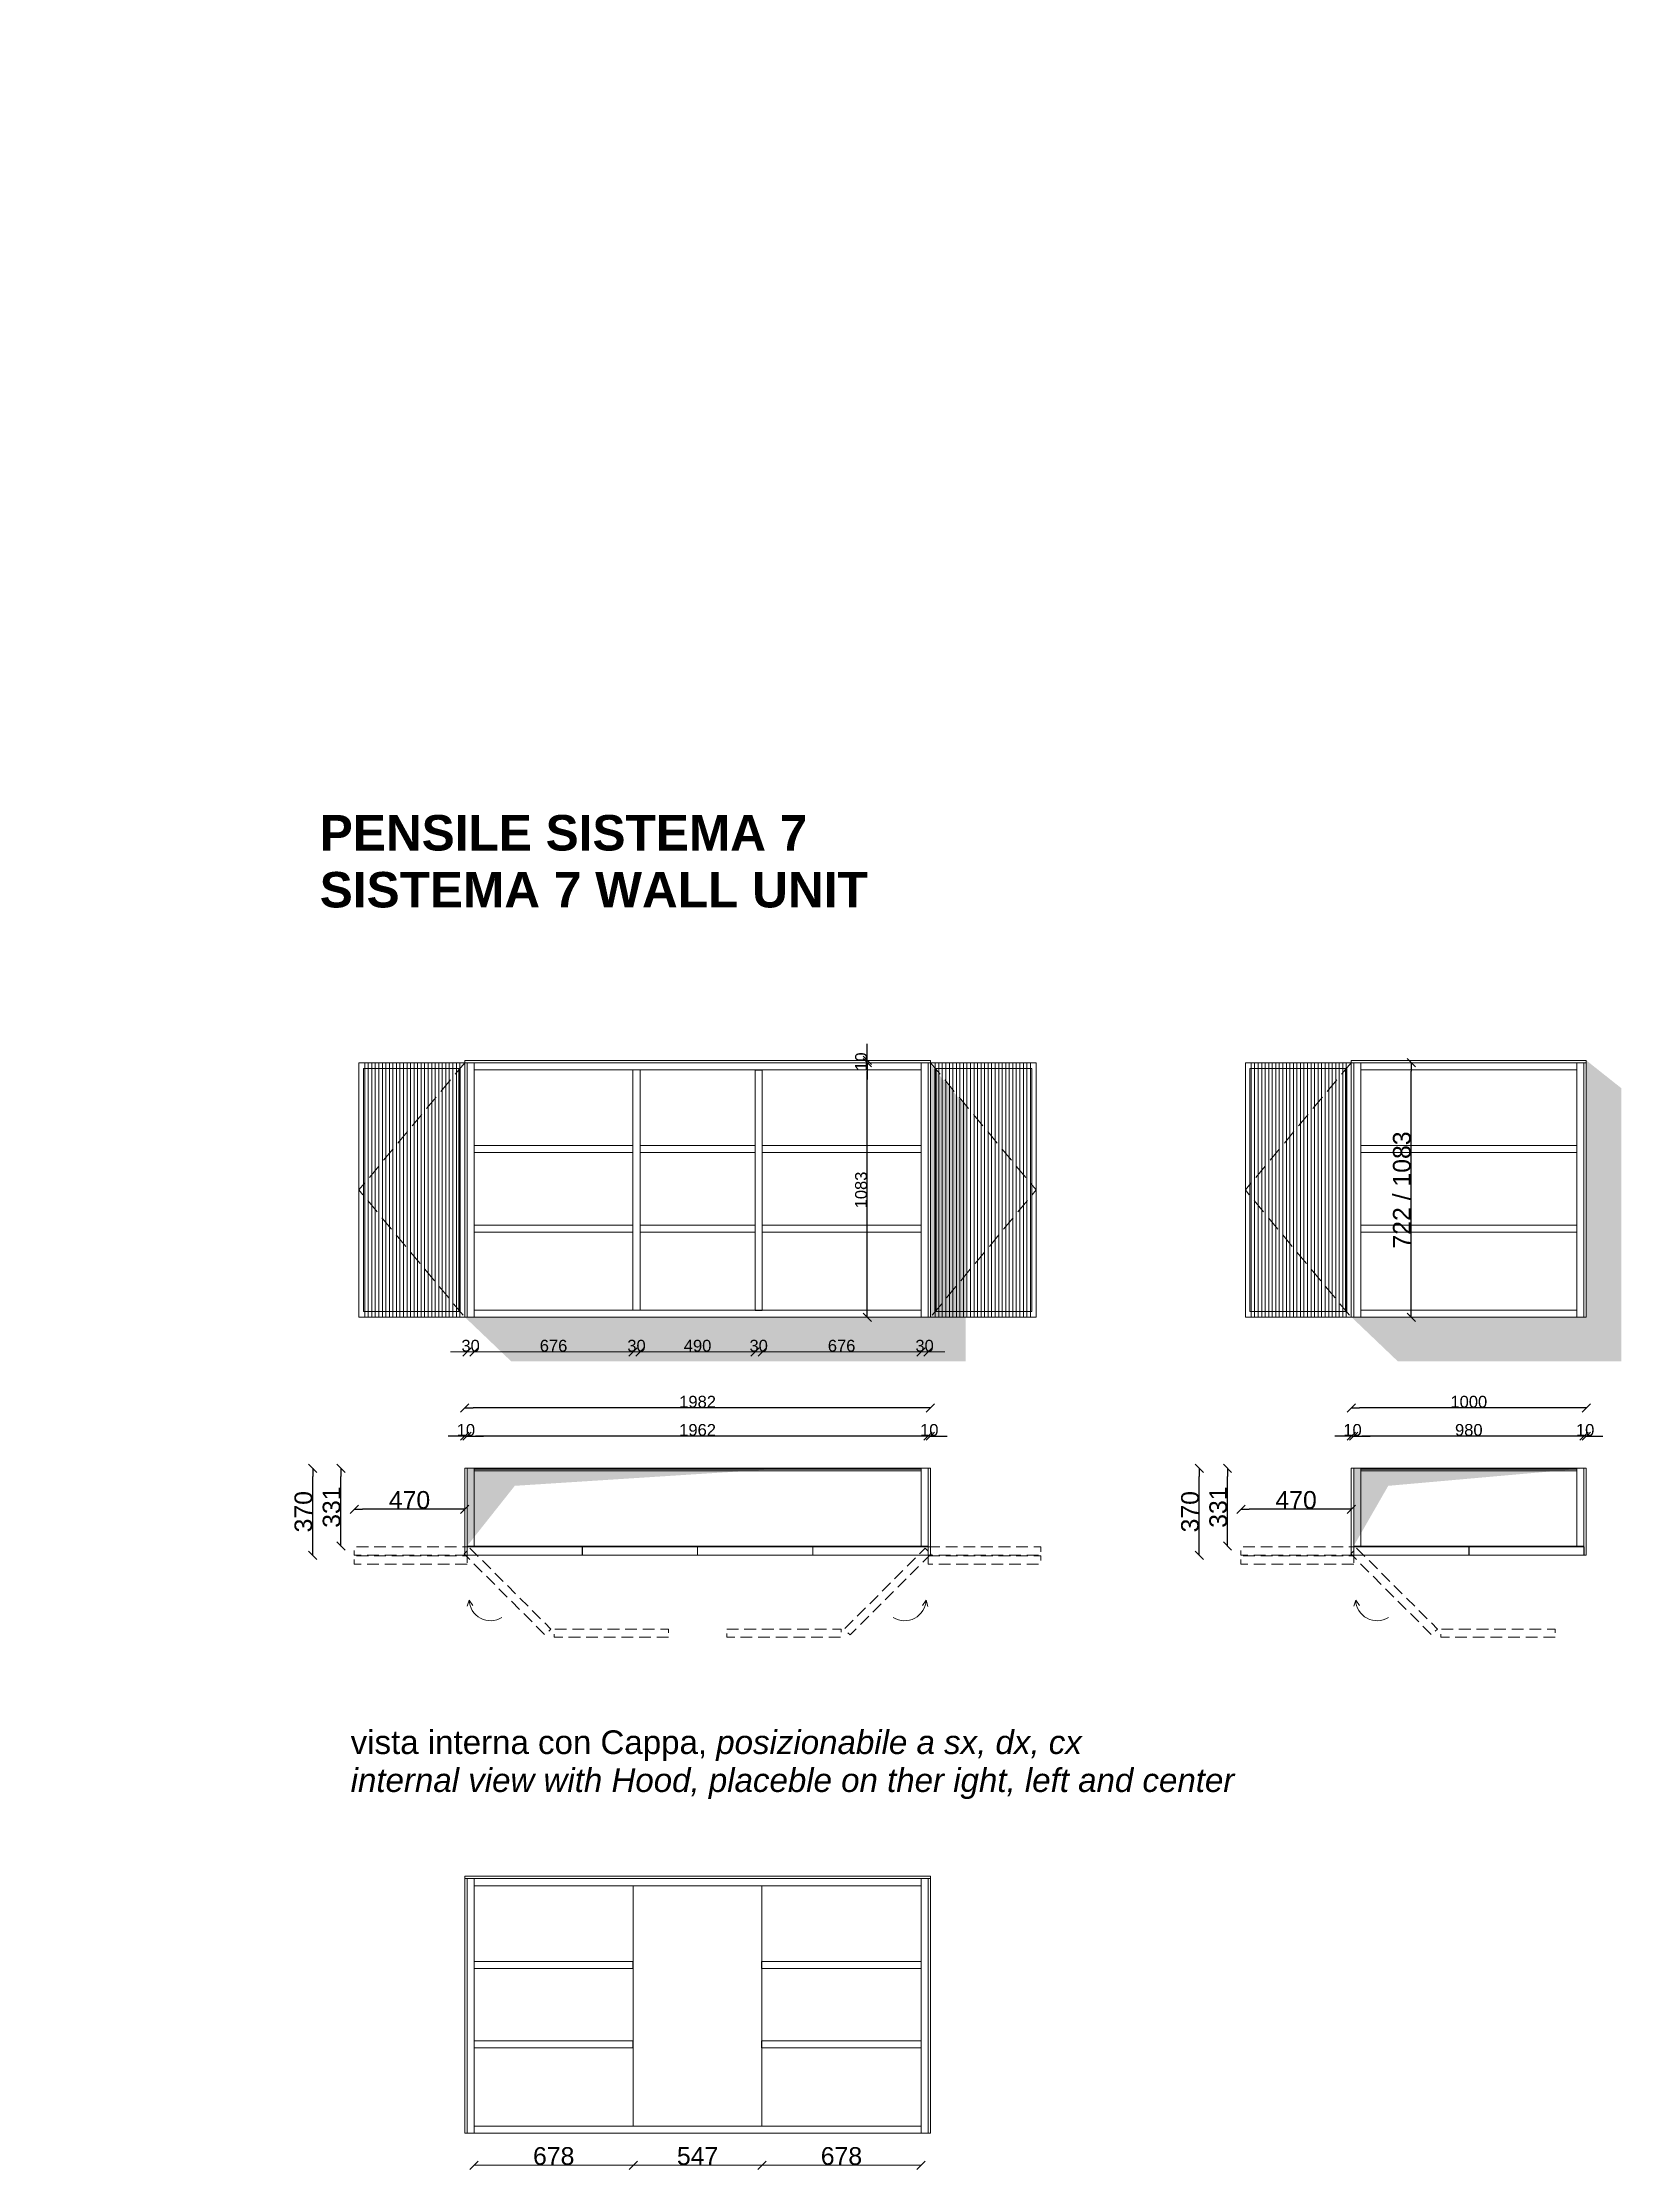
# Model space of a CAD drawing. Header units: millimetres. Extents: x -9532 to -2813, y 221 to 9273.
import ezdxf

# ---------------------------------------------------------------- set-up
doc = ezdxf.new("R2010")
doc.units = ezdxf.units.MM
doc.header["$LTSCALE"] = 50
doc.header["$PDMODE"] = 1
doc.header["$PDSIZE"] = -2
doc.linetypes.add('AI-Linetype-78', pattern=[1.905, 1.27, -0.635])
doc.linetypes.add('NASCOSTAX5', pattern=[1.5, 1, -0.5])
doc.layers.get('0').update_dxf_attribs({"lineweight": 18})
for name, color, linetype, lineweight in [('_DADA FURNITURES', 7, 'Continuous', 5), ('DADA_FURNITURES', 7, 'Continuous', 9), ('Nessuna', 7, 'Continuous', 5), ('Quote', 7, 'Continuous', 5)]:
    doc.layers.add(name, color=color, linetype=linetype, lineweight=lineweight)
doc.layers.add('Guide', color=6, linetype='Continuous', lineweight=9, true_color=0xff00ff)
doc.styles.add('Arial', font='Arial.ttf')
doc.styles.add('Arial (bold)', font='Arial Bold.ttf')
doc.dimstyles.new('M&C_quote arredo', dxfattribs={"dimtxt": 50.344329, "dimasz": 35.34668, "dimexe": 0, "dimexo": 0, "dimgap": 0.5, "dimtad": 1, "dimdec": 0, "dimtxsty": 'Arial', "dimblk": 'VW_SLASH-2', "dimblk1": 'VW_SLASH-2', "dimblk2": 'VW_SLASH-2', "dimcen": 0, "dimse1": 1, "dimse2": 1, "dimazin": 0, "dimtfac": 1, "dimtdec": 0, "dimtix": 1, "dimtmove": 0, "dimatfit": 0, "dimldrblk": 'VW_SLASH-2', "dimfxl": 0, "dimfxlon": 1, "dimfrac": 2, "dimtolj": 1, "dimarcsym": 0})

msp = doc.modelspace()

# ---------------------------------------------------------------- texts
at = {"layer": 'Guide', "color": 7, "transparency": 33554687, "attachment_point": 1, "line_spacing_factor": 0.962448, "style": 'Arial (bold)'}
for s, insert, char_height in [('PENSILE SISTEMA 7\\PSISTEMA 7 WALL UNIT', (-8352.9, 5985.3), 151.033), ('{\\fArial|b0|i0|c0|p0;vista interna con Cappa, \\fArial Italic|b0|i0|c0|p0;posizionabile a sx, dx, cx\\Pinternal view with Hood, placeble on ther ight, left and center}', (-8221.3, 2089.5), 100.689)]:
    msp.add_mtext(s, dxfattribs=dict(at, insert=insert, char_height=char_height))

# ---------------------------------------------------------------- blocks, each defined once
blk = doc.blocks.new('Gruppo')
at = {"layer": 'DADA_FURNITURES', "color": 7, "linetype": 'Continuous', "lineweight": 5, "transparency": 33554687, "flags": 128}
for points in [[(-3962.9, 4940.9), (-2962.9, 4940.9), (-2962.9, 4930.9), (-3962.9, 4930.9)], [(-3962.9, 4930.9), (-3952.9, 4930.9), (-3952.9, 3847.9), (-3962.9, 3847.9)], [(-3952.9, 4930.9), (-3922.9, 4930.9), (-3922.9, 3847.9), (-3952.9, 3847.9)], [(-3922.9, 4930.9), (-3002.9, 4930.9), (-3002.9, 4900.9), (-3922.9, 4900.9)], [(-3002.9, 4930.9), (-2972.9, 4930.9), (-2972.9, 3847.9), (-3002.9, 3847.9)], [(-2972.9, 4930.9), (-2962.9, 4930.9), (-2962.9, 3847.9), (-2972.9, 3847.9)], [(-3922.9, 4578.3), (-3002.9, 4578.3), (-3002.9, 4548.3), (-3922.9, 4548.3)], [(-3922.9, 4240.3), (-3002.9, 4240.3), (-3002.9, 4210.3), (-3922.9, 4210.3)], [(-3922.9, 3877.9), (-3002.9, 3877.9), (-3002.9, 3847.9), (-3922.9, 3847.9)]]:
    blk.add_lwpolyline(points, close=True, dxfattribs=at)
blk = doc.blocks.new('VW_SLASH-2')
at = {"color": 0, "linetype": 'ByBlock', "lineweight": -2, "transparency": 16777216}
blk.add_line((0, 0), (-1, 0), dxfattribs=at)
at = {"color": 0, "linetype": 'Continuous', "lineweight": -2, "transparency": 16777216, "flags": 128}
blk.add_lwpolyline([(0.5, 0.5), (-0.5, -0.5)], dxfattribs=at)
blk = doc.blocks.new('*D1')
at = {"layer": 'Defpoints', "color": 0, "transparency": 16777216}
for p in [(-7735.9, 3461.6), (-7735.9, 3205), (-5753.9, 3205)]:
    blk.add_point(p, dxfattribs=at)
at = {"layer": 'Quote', "color": 0, "lineweight": -2, "transparency": 16777216}
blk.add_line((-5789.3, 3461.6), (-7700.6, 3461.6), dxfattribs=at)
at = {"layer": 'Quote', "color": 0, "lineweight": -2, "transparency": 16777216, "xscale": 35.3466796875, "yscale": 35.3466796875, "zscale": 35.3466796875, "rotation": 180}
blk.add_blockref('VW_SLASH-2', (-7735.9, 3461.6), dxfattribs=at)
at = {"layer": 'Quote', "color": 0, "lineweight": -2, "transparency": 16777216, "xscale": 35.3466796875, "yscale": 35.3466796875, "zscale": 35.3466796875}
blk.add_blockref('VW_SLASH-2', (-5753.9, 3461.6), dxfattribs=at)
at = {"layer": 'Quote', "color": 0, "transparency": 16777216, "insert": (-6744.9, 3487.8), "char_height": 50.34, "attachment_point": 5, "style": 'Arial'}
blk.add_mtext('\\A1;1982', dxfattribs=at)
blk = doc.blocks.new('*D2')
at = {"layer": 'Defpoints', "color": 0, "transparency": 16777216}
for p in [(-7735.9, 3341.6), (-7735.9, 3205), (-7725.9, 3205)]:
    blk.add_point(p, dxfattribs=at)
at = {"layer": 'Quote', "color": 0, "lineweight": -2, "transparency": 16777216}
for p, q in [((-7771.3, 3341.6), (-7806.6, 3341.6)), ((-7725.9, 3341.6), (-7735.9, 3341.6)), ((-7690.6, 3341.6), (-7655.3, 3341.6))]:
    blk.add_line(p, q, dxfattribs=at)
at = {"layer": 'Quote', "color": 0, "lineweight": -2, "transparency": 16777216, "xscale": 35.3466796875, "yscale": 35.3466796875, "zscale": 35.3466796875}
blk.add_blockref('VW_SLASH-2', (-7735.9, 3341.6), dxfattribs=at)
at = {"layer": 'Quote', "color": 0, "lineweight": -2, "transparency": 16777216, "xscale": 35.3466796875, "yscale": 35.3466796875, "zscale": 35.3466796875, "rotation": 180}
blk.add_blockref('VW_SLASH-2', (-7725.9, 3341.6), dxfattribs=at)
at = {"layer": 'Quote', "color": 0, "transparency": 16777216, "insert": (-7730.9, 3367.8), "char_height": 50.34, "attachment_point": 5, "style": 'Arial'}
blk.add_mtext('\\A1;10', dxfattribs=at)
blk = doc.blocks.new('*D3')
at = {"layer": 'Defpoints', "color": 0, "transparency": 16777216}
for p in [(-7725.9, 3341.6), (-7725.9, 3205), (-5763.9, 3205)]:
    blk.add_point(p, dxfattribs=at)
at = {"layer": 'Quote', "color": 0, "lineweight": -2, "transparency": 16777216}
blk.add_line((-5799.3, 3341.6), (-7690.6, 3341.6), dxfattribs=at)
at = {"layer": 'Quote', "color": 0, "lineweight": -2, "transparency": 16777216, "xscale": 35.3466796875, "yscale": 35.3466796875, "zscale": 35.3466796875, "rotation": 180}
blk.add_blockref('VW_SLASH-2', (-7725.9, 3341.6), dxfattribs=at)
at = {"layer": 'Quote', "color": 0, "lineweight": -2, "transparency": 16777216, "xscale": 35.3466796875, "yscale": 35.3466796875, "zscale": 35.3466796875}
blk.add_blockref('VW_SLASH-2', (-5763.9, 3341.6), dxfattribs=at)
at = {"layer": 'Quote', "color": 0, "transparency": 16777216, "insert": (-6744.9, 3367.8), "char_height": 50.34, "attachment_point": 5, "style": 'Arial'}
blk.add_mtext('\\A1;1962', dxfattribs=at)
blk = doc.blocks.new('*D4')
at = {"layer": 'Defpoints', "color": 0, "transparency": 16777216}
for p in [(-5763.9, 3341.6), (-5763.9, 3205), (-5753.9, 3205)]:
    blk.add_point(p, dxfattribs=at)
at = {"layer": 'Quote', "color": 0, "lineweight": -2, "transparency": 16777216}
for p, q in [((-5799.3, 3341.6), (-5834.6, 3341.6)), ((-5753.9, 3341.6), (-5763.9, 3341.6)), ((-5718.6, 3341.6), (-5683.3, 3341.6))]:
    blk.add_line(p, q, dxfattribs=at)
at = {"layer": 'Quote', "color": 0, "lineweight": -2, "transparency": 16777216, "xscale": 35.3466796875, "yscale": 35.3466796875, "zscale": 35.3466796875}
blk.add_blockref('VW_SLASH-2', (-5763.9, 3341.6), dxfattribs=at)
at = {"layer": 'Quote', "color": 0, "lineweight": -2, "transparency": 16777216, "xscale": 35.3466796875, "yscale": 35.3466796875, "zscale": 35.3466796875, "rotation": 180}
blk.add_blockref('VW_SLASH-2', (-5753.9, 3341.6), dxfattribs=at)
at = {"layer": 'Quote', "color": 0, "transparency": 16777216, "insert": (-5758.9, 3367.8), "char_height": 50.34, "attachment_point": 5, "style": 'Arial'}
blk.add_mtext('\\A1;10', dxfattribs=at)
blk = doc.blocks.new('*D5')
at = {"layer": 'Defpoints', "color": 0, "transparency": 16777216}
for p in [(-8382.9, 3205), (-7735.9, 3205), (-7725.9, 2835)]:
    blk.add_point(p, dxfattribs=at)
at = {"layer": 'Quote', "color": 0, "lineweight": -2, "transparency": 16777216}
blk.add_line((-8382.9, 2870.4), (-8382.9, 3169.7), dxfattribs=at)
at = {"layer": 'Quote', "color": 0, "lineweight": -2, "transparency": 16777216, "xscale": 35.3466796875, "yscale": 35.3466796875, "zscale": 35.3466796875}
for p, rotation in [((-8382.9, 3205), 90), ((-8382.9, 2835), 270)]:
    blk.add_blockref('VW_SLASH-2', p, dxfattribs=dict(at, rotation=rotation))
at = {"layer": 'Quote', "color": 0, "transparency": 16777216, "insert": (-8422, 3020), "char_height": 75.52, "attachment_point": 5, "rotation": 90, "style": 'Arial'}
blk.add_mtext('\\A1;370', dxfattribs=at)
blk = doc.blocks.new('*D6')
at = {"layer": 'Defpoints', "color": 0, "transparency": 16777216}
for p in [(-8262.9, 3205), (-7576.9, 3205), (-7695.9, 2874)]:
    blk.add_point(p, dxfattribs=at)
at = {"layer": 'Quote', "color": 0, "lineweight": -2, "transparency": 16777216}
blk.add_line((-8262.9, 2909.4), (-8262.9, 3169.7), dxfattribs=at)
at = {"layer": 'Quote', "color": 0, "lineweight": -2, "transparency": 16777216, "xscale": 35.3466796875, "yscale": 35.3466796875, "zscale": 35.3466796875}
for p, rotation in [((-8262.9, 3205), 90), ((-8262.9, 2874), 270)]:
    blk.add_blockref('VW_SLASH-2', p, dxfattribs=dict(at, rotation=rotation))
at = {"layer": 'Quote', "color": 0, "transparency": 16777216, "insert": (-8302, 3039.5), "char_height": 75.52, "attachment_point": 5, "rotation": 90, "style": 'Arial'}
blk.add_mtext('\\A1;331', dxfattribs=at)
blk = doc.blocks.new('*D7')
at = {"layer": 'Defpoints', "color": 0, "transparency": 16777216}
for p in [(-3962.9, 3461.6), (-3962.9, 3205), (-2962.9, 3205)]:
    blk.add_point(p, dxfattribs=at)
at = {"layer": 'Quote', "color": 0, "lineweight": -2, "transparency": 16777216}
blk.add_line((-2998.2, 3461.6), (-3927.5, 3461.6), dxfattribs=at)
at = {"layer": 'Quote', "color": 0, "lineweight": -2, "transparency": 16777216, "xscale": 35.3466796875, "yscale": 35.3466796875, "zscale": 35.3466796875, "rotation": 180}
blk.add_blockref('VW_SLASH-2', (-3962.9, 3461.6), dxfattribs=at)
at = {"layer": 'Quote', "color": 0, "lineweight": -2, "transparency": 16777216, "xscale": 35.3466796875, "yscale": 35.3466796875, "zscale": 35.3466796875}
blk.add_blockref('VW_SLASH-2', (-2962.9, 3461.6), dxfattribs=at)
at = {"layer": 'Quote', "color": 0, "transparency": 16777216, "insert": (-3462.9, 3487.8), "char_height": 50.34, "attachment_point": 5, "style": 'Arial'}
blk.add_mtext('\\A1;1000', dxfattribs=at)
blk = doc.blocks.new('*D8')
at = {"layer": 'Defpoints', "color": 0, "transparency": 16777216}
for p in [(-3962.9, 3341.6), (-3962.9, 3205), (-3952.9, 3205)]:
    blk.add_point(p, dxfattribs=at)
at = {"layer": 'Quote', "color": 0, "lineweight": -2, "transparency": 16777216}
for p, q in [((-3998.2, 3341.6), (-4033.6, 3341.6)), ((-3952.9, 3341.6), (-3962.9, 3341.6)), ((-3917.5, 3341.6), (-3882.2, 3341.6))]:
    blk.add_line(p, q, dxfattribs=at)
at = {"layer": 'Quote', "color": 0, "lineweight": -2, "transparency": 16777216, "xscale": 35.3466796875, "yscale": 35.3466796875, "zscale": 35.3466796875}
blk.add_blockref('VW_SLASH-2', (-3962.9, 3341.6), dxfattribs=at)
at = {"layer": 'Quote', "color": 0, "lineweight": -2, "transparency": 16777216, "xscale": 35.3466796875, "yscale": 35.3466796875, "zscale": 35.3466796875, "rotation": 180}
blk.add_blockref('VW_SLASH-2', (-3952.9, 3341.6), dxfattribs=at)
at = {"layer": 'Quote', "color": 0, "transparency": 16777216, "insert": (-3957.9, 3367.8), "char_height": 50.34, "attachment_point": 5, "style": 'Arial'}
blk.add_mtext('\\A1;10', dxfattribs=at)
blk = doc.blocks.new('*D9')
at = {"layer": 'Defpoints', "color": 0, "transparency": 16777216}
for p in [(-3952.9, 3341.6), (-3952.9, 3205), (-2972.9, 3205)]:
    blk.add_point(p, dxfattribs=at)
at = {"layer": 'Quote', "color": 0, "lineweight": -2, "transparency": 16777216}
blk.add_line((-3008.2, 3341.6), (-3917.5, 3341.6), dxfattribs=at)
at = {"layer": 'Quote', "color": 0, "lineweight": -2, "transparency": 16777216, "xscale": 35.3466796875, "yscale": 35.3466796875, "zscale": 35.3466796875, "rotation": 180}
blk.add_blockref('VW_SLASH-2', (-3952.9, 3341.6), dxfattribs=at)
at = {"layer": 'Quote', "color": 0, "lineweight": -2, "transparency": 16777216, "xscale": 35.3466796875, "yscale": 35.3466796875, "zscale": 35.3466796875}
blk.add_blockref('VW_SLASH-2', (-2972.9, 3341.6), dxfattribs=at)
at = {"layer": 'Quote', "color": 0, "transparency": 16777216, "insert": (-3462.9, 3367.8), "char_height": 50.34, "attachment_point": 5, "style": 'Arial'}
blk.add_mtext('\\A1;980', dxfattribs=at)
blk = doc.blocks.new('*D10')
at = {"layer": 'Defpoints', "color": 0, "transparency": 16777216}
for p in [(-2972.9, 3341.6), (-2972.9, 3205), (-2962.9, 3205)]:
    blk.add_point(p, dxfattribs=at)
at = {"layer": 'Quote', "color": 0, "lineweight": -2, "transparency": 16777216}
for p, q in [((-3008.2, 3341.6), (-3043.6, 3341.6)), ((-2962.9, 3341.6), (-2972.9, 3341.6)), ((-2927.5, 3341.6), (-2892.2, 3341.6))]:
    blk.add_line(p, q, dxfattribs=at)
at = {"layer": 'Quote', "color": 0, "lineweight": -2, "transparency": 16777216, "xscale": 35.3466796875, "yscale": 35.3466796875, "zscale": 35.3466796875}
blk.add_blockref('VW_SLASH-2', (-2972.9, 3341.6), dxfattribs=at)
at = {"layer": 'Quote', "color": 0, "lineweight": -2, "transparency": 16777216, "xscale": 35.3466796875, "yscale": 35.3466796875, "zscale": 35.3466796875, "rotation": 180}
blk.add_blockref('VW_SLASH-2', (-2962.9, 3341.6), dxfattribs=at)
at = {"layer": 'Quote', "color": 0, "transparency": 16777216, "insert": (-2967.9, 3367.8), "char_height": 50.34, "attachment_point": 5, "style": 'Arial'}
blk.add_mtext('\\A1;10', dxfattribs=at)
blk = doc.blocks.new('*D11')
at = {"layer": 'Defpoints', "color": 0, "transparency": 16777216}
for p in [(-4609.8, 3205), (-3962.9, 3205), (-3952.9, 2835)]:
    blk.add_point(p, dxfattribs=at)
at = {"layer": 'Quote', "color": 0, "lineweight": -2, "transparency": 16777216}
blk.add_line((-4609.8, 2870.4), (-4609.8, 3169.7), dxfattribs=at)
at = {"layer": 'Quote', "color": 0, "lineweight": -2, "transparency": 16777216, "xscale": 35.3466796875, "yscale": 35.3466796875, "zscale": 35.3466796875}
for p, rotation in [((-4609.8, 3205), 90), ((-4609.8, 2835), 270)]:
    blk.add_blockref('VW_SLASH-2', p, dxfattribs=dict(at, rotation=rotation))
at = {"layer": 'Quote', "color": 0, "transparency": 16777216, "insert": (-4648.9, 3020), "char_height": 75.52, "attachment_point": 5, "rotation": 90, "style": 'Arial'}
blk.add_mtext('\\A1;370', dxfattribs=at)
blk = doc.blocks.new('*D12')
at = {"layer": 'Defpoints', "color": 0, "transparency": 16777216}
for p in [(-4489.8, 3205), (-3803.8, 3205), (-3922.9, 2874)]:
    blk.add_point(p, dxfattribs=at)
at = {"layer": 'Quote', "color": 0, "lineweight": -2, "transparency": 16777216}
blk.add_line((-4489.8, 2909.4), (-4489.8, 3169.7), dxfattribs=at)
at = {"layer": 'Quote', "color": 0, "lineweight": -2, "transparency": 16777216, "xscale": 35.3466796875, "yscale": 35.3466796875, "zscale": 35.3466796875}
for p, rotation in [((-4489.8, 3205), 90), ((-4489.8, 2874), 270)]:
    blk.add_blockref('VW_SLASH-2', p, dxfattribs=dict(at, rotation=rotation))
at = {"layer": 'Quote', "color": 0, "transparency": 16777216, "insert": (-4528.9, 3039.5), "char_height": 75.52, "attachment_point": 5, "rotation": 90, "style": 'Arial'}
blk.add_mtext('\\A1;331', dxfattribs=at)
blk = doc.blocks.new('*D13')
at = {"layer": 'Defpoints', "color": 0, "transparency": 16777216}
for p in [(-8205.9, 3030.6), (-7735.9, 2964.6), (-8205.9, 2870)]:
    blk.add_point(p, dxfattribs=at)
at = {"layer": 'Quote', "color": 0, "lineweight": -2, "transparency": 16777216}
blk.add_line((-7771.3, 3030.6), (-8170.6, 3030.6), dxfattribs=at)
at = {"layer": 'Quote', "color": 0, "lineweight": -2, "transparency": 16777216, "xscale": 35.3466796875, "yscale": 35.3466796875, "zscale": 35.3466796875, "rotation": 180}
blk.add_blockref('VW_SLASH-2', (-8205.9, 3030.6), dxfattribs=at)
at = {"layer": 'Quote', "color": 0, "lineweight": -2, "transparency": 16777216, "xscale": 35.3466796875, "yscale": 35.3466796875, "zscale": 35.3466796875}
blk.add_blockref('VW_SLASH-2', (-7735.9, 3030.6), dxfattribs=at)
at = {"layer": 'Quote', "color": 0, "transparency": 16777216, "insert": (-7970.9, 3069.7), "char_height": 75.52, "attachment_point": 5, "style": 'Arial'}
blk.add_mtext('\\A1;470', dxfattribs=at)
blk = doc.blocks.new('*D14')
at = {"layer": 'Defpoints', "color": 0, "transparency": 16777216}
for p in [(-4432.9, 3030.6), (-3962.9, 2964.6), (-4432.9, 2870)]:
    blk.add_point(p, dxfattribs=at)
at = {"layer": 'Quote', "color": 0, "lineweight": -2, "transparency": 16777216}
blk.add_line((-3998.2, 3030.6), (-4397.5, 3030.6), dxfattribs=at)
at = {"layer": 'Quote', "color": 0, "lineweight": -2, "transparency": 16777216, "xscale": 35.3466796875, "yscale": 35.3466796875, "zscale": 35.3466796875, "rotation": 180}
blk.add_blockref('VW_SLASH-2', (-4432.9, 3030.6), dxfattribs=at)
at = {"layer": 'Quote', "color": 0, "lineweight": -2, "transparency": 16777216, "xscale": 35.3466796875, "yscale": 35.3466796875, "zscale": 35.3466796875}
blk.add_blockref('VW_SLASH-2', (-3962.9, 3030.6), dxfattribs=at)
at = {"layer": 'Quote', "color": 0, "transparency": 16777216, "insert": (-4197.9, 3069.7), "char_height": 75.52, "attachment_point": 5, "style": 'Arial'}
blk.add_mtext('\\A1;470', dxfattribs=at)
blk = doc.blocks.new('*D15')
at = {"layer": 'Defpoints', "color": 0, "transparency": 16777216}
for p in [(-7725.9, 3847.9), (-7695.9, 3877.9), (-7725.9, 3700)]:
    blk.add_point(p, dxfattribs=at)
at = {"layer": 'Quote', "color": 0, "lineweight": -2, "transparency": 16777216}
for p, q in [((-7761.3, 3700), (-7796.6, 3700)), ((-7695.9, 3700), (-7725.9, 3700)), ((-7660.6, 3700), (-7625.3, 3700))]:
    blk.add_line(p, q, dxfattribs=at)
at = {"layer": 'Quote', "color": 0, "lineweight": -2, "transparency": 16777216, "xscale": 35.3466796875, "yscale": 35.3466796875, "zscale": 35.3466796875}
blk.add_blockref('VW_SLASH-2', (-7725.9, 3700), dxfattribs=at)
at = {"layer": 'Quote', "color": 0, "lineweight": -2, "transparency": 16777216, "xscale": 35.3466796875, "yscale": 35.3466796875, "zscale": 35.3466796875, "rotation": 180}
blk.add_blockref('VW_SLASH-2', (-7695.9, 3700), dxfattribs=at)
at = {"layer": 'Quote', "color": 0, "transparency": 16777216, "insert": (-7710.9, 3726.2), "char_height": 50.34, "attachment_point": 5, "style": 'Arial'}
blk.add_mtext('\\A1;30', dxfattribs=at)
blk = doc.blocks.new('*D16')
at = {"layer": 'Defpoints', "color": 0, "transparency": 16777216}
for p in [(-7695.9, 3877.9), (-7019.9, 3877.9), (-7695.9, 3700)]:
    blk.add_point(p, dxfattribs=at)
at = {"layer": 'Quote', "color": 0, "lineweight": -2, "transparency": 16777216}
blk.add_line((-7055.3, 3700), (-7660.6, 3700), dxfattribs=at)
at = {"layer": 'Quote', "color": 0, "lineweight": -2, "transparency": 16777216, "xscale": 35.3466796875, "yscale": 35.3466796875, "zscale": 35.3466796875, "rotation": 180}
blk.add_blockref('VW_SLASH-2', (-7695.9, 3700), dxfattribs=at)
at = {"layer": 'Quote', "color": 0, "lineweight": -2, "transparency": 16777216, "xscale": 35.3466796875, "yscale": 35.3466796875, "zscale": 35.3466796875}
blk.add_blockref('VW_SLASH-2', (-7019.9, 3700), dxfattribs=at)
at = {"layer": 'Quote', "color": 0, "transparency": 16777216, "insert": (-7357.9, 3726.2), "char_height": 50.34, "attachment_point": 5, "style": 'Arial'}
blk.add_mtext('\\A1;676', dxfattribs=at)
blk = doc.blocks.new('*D17')
at = {"layer": 'Defpoints', "color": 0, "transparency": 16777216}
for p in [(-7019.9, 3877.9), (-6989.9, 3877.9), (-7019.9, 3700)]:
    blk.add_point(p, dxfattribs=at)
at = {"layer": 'Quote', "color": 0, "lineweight": -2, "transparency": 16777216}
for p, q in [((-7055.3, 3700), (-7090.6, 3700)), ((-6989.9, 3700), (-7019.9, 3700)), ((-6954.6, 3700), (-6919.3, 3700))]:
    blk.add_line(p, q, dxfattribs=at)
at = {"layer": 'Quote', "color": 0, "lineweight": -2, "transparency": 16777216, "xscale": 35.3466796875, "yscale": 35.3466796875, "zscale": 35.3466796875}
blk.add_blockref('VW_SLASH-2', (-7019.9, 3700), dxfattribs=at)
at = {"layer": 'Quote', "color": 0, "lineweight": -2, "transparency": 16777216, "xscale": 35.3466796875, "yscale": 35.3466796875, "zscale": 35.3466796875, "rotation": 180}
blk.add_blockref('VW_SLASH-2', (-6989.9, 3700), dxfattribs=at)
at = {"layer": 'Quote', "color": 0, "transparency": 16777216, "insert": (-7004.9, 3726.2), "char_height": 50.34, "attachment_point": 5, "style": 'Arial'}
blk.add_mtext('\\A1;30', dxfattribs=at)
blk = doc.blocks.new('*D18')
at = {"layer": 'Defpoints', "color": 0, "transparency": 16777216}
for p in [(-6989.9, 3877.9), (-6500, 3875.9), (-6989.9, 3700)]:
    blk.add_point(p, dxfattribs=at)
at = {"layer": 'Quote', "color": 0, "lineweight": -2, "transparency": 16777216}
blk.add_line((-6535.3, 3700), (-6954.6, 3700), dxfattribs=at)
at = {"layer": 'Quote', "color": 0, "lineweight": -2, "transparency": 16777216, "xscale": 35.3466796875, "yscale": 35.3466796875, "zscale": 35.3466796875, "rotation": 180}
blk.add_blockref('VW_SLASH-2', (-6989.9, 3700), dxfattribs=at)
at = {"layer": 'Quote', "color": 0, "lineweight": -2, "transparency": 16777216, "xscale": 35.3466796875, "yscale": 35.3466796875, "zscale": 35.3466796875}
blk.add_blockref('VW_SLASH-2', (-6500, 3700), dxfattribs=at)
at = {"layer": 'Quote', "color": 0, "transparency": 16777216, "insert": (-6745, 3726.2), "char_height": 50.34, "attachment_point": 5, "style": 'Arial'}
blk.add_mtext('\\A1;490', dxfattribs=at)
blk = doc.blocks.new('*D19')
at = {"layer": 'Defpoints', "color": 0, "transparency": 16777216}
for p in [(-6500, 3875.9), (-6470, 3875.9), (-6500, 3700)]:
    blk.add_point(p, dxfattribs=at)
at = {"layer": 'Quote', "color": 0, "lineweight": -2, "transparency": 16777216}
for p, q in [((-6535.3, 3700), (-6570.7, 3700)), ((-6470, 3700), (-6500, 3700)), ((-6434.7, 3700), (-6399.3, 3700))]:
    blk.add_line(p, q, dxfattribs=at)
at = {"layer": 'Quote', "color": 0, "lineweight": -2, "transparency": 16777216, "xscale": 35.3466796875, "yscale": 35.3466796875, "zscale": 35.3466796875}
blk.add_blockref('VW_SLASH-2', (-6500, 3700), dxfattribs=at)
at = {"layer": 'Quote', "color": 0, "lineweight": -2, "transparency": 16777216, "xscale": 35.3466796875, "yscale": 35.3466796875, "zscale": 35.3466796875, "rotation": 180}
blk.add_blockref('VW_SLASH-2', (-6470, 3700), dxfattribs=at)
at = {"layer": 'Quote', "color": 0, "transparency": 16777216, "insert": (-6485, 3726.2), "char_height": 50.34, "attachment_point": 5, "style": 'Arial'}
blk.add_mtext('\\A1;30', dxfattribs=at)
blk = doc.blocks.new('*D20')
at = {"layer": 'Defpoints', "color": 0, "transparency": 16777216}
for p in [(-6470, 3875.9), (-5793.9, 3877.9), (-6470, 3700)]:
    blk.add_point(p, dxfattribs=at)
at = {"layer": 'Quote', "color": 0, "lineweight": -2, "transparency": 16777216}
blk.add_line((-5829.3, 3700), (-6434.7, 3700), dxfattribs=at)
at = {"layer": 'Quote', "color": 0, "lineweight": -2, "transparency": 16777216, "xscale": 35.3466796875, "yscale": 35.3466796875, "zscale": 35.3466796875, "rotation": 180}
blk.add_blockref('VW_SLASH-2', (-6470, 3700), dxfattribs=at)
at = {"layer": 'Quote', "color": 0, "lineweight": -2, "transparency": 16777216, "xscale": 35.3466796875, "yscale": 35.3466796875, "zscale": 35.3466796875}
blk.add_blockref('VW_SLASH-2', (-5793.9, 3700), dxfattribs=at)
at = {"layer": 'Quote', "color": 0, "transparency": 16777216, "insert": (-6132, 3726.2), "char_height": 50.34, "attachment_point": 5, "style": 'Arial'}
blk.add_mtext('\\A1;676', dxfattribs=at)
blk = doc.blocks.new('*D21')
at = {"layer": 'Defpoints', "color": 0, "transparency": 16777216}
for p in [(-5793.9, 3877.9), (-5763.9, 3847.9), (-5793.9, 3700)]:
    blk.add_point(p, dxfattribs=at)
at = {"layer": 'Quote', "color": 0, "lineweight": -2, "transparency": 16777216}
for p, q in [((-5829.3, 3700), (-5864.6, 3700)), ((-5763.9, 3700), (-5793.9, 3700)), ((-5728.6, 3700), (-5693.3, 3700))]:
    blk.add_line(p, q, dxfattribs=at)
at = {"layer": 'Quote', "color": 0, "lineweight": -2, "transparency": 16777216, "xscale": 35.3466796875, "yscale": 35.3466796875, "zscale": 35.3466796875}
blk.add_blockref('VW_SLASH-2', (-5793.9, 3700), dxfattribs=at)
at = {"layer": 'Quote', "color": 0, "lineweight": -2, "transparency": 16777216, "xscale": 35.3466796875, "yscale": 35.3466796875, "zscale": 35.3466796875, "rotation": 180}
blk.add_blockref('VW_SLASH-2', (-5763.9, 3700), dxfattribs=at)
at = {"layer": 'Quote', "color": 0, "transparency": 16777216, "insert": (-5778.9, 3726.2), "char_height": 50.34, "attachment_point": 5, "style": 'Arial'}
blk.add_mtext('\\A1;30', dxfattribs=at)
blk = doc.blocks.new('*D31')
at = {"layer": 'Defpoints', "color": 0, "transparency": 16777216}
for p in [(-3707.9, 4930.9), (-3458.9, 4930.9), (-3458.9, 3847.9)]:
    blk.add_point(p, dxfattribs=at)
at = {"layer": 'Quote', "color": 0, "linetype": 'Continuous', "lineweight": -2, "transparency": 16777216}
blk.add_line((-3707.9, 3883.3), (-3707.9, 4895.6), dxfattribs=at)
at = {"layer": 'Quote', "color": 0, "lineweight": -2, "transparency": 16777216, "xscale": 35.3466796875, "yscale": 35.3466796875, "zscale": 35.3466796875}
for p, rotation in [((-3707.9, 4930.9), 90), ((-3707.9, 3847.9), 270)]:
    blk.add_blockref('VW_SLASH-2', p, dxfattribs=dict(at, rotation=rotation))
at = {"layer": 'Quote', "color": 0, "lineweight": 5, "transparency": 16777216, "insert": (-3747.5, 4389.4), "char_height": 75.516, "attachment_point": 5, "rotation": 90, "style": 'Arial'}
blk.add_mtext('\\A1;722 / 1083', dxfattribs=at)
blk = doc.blocks.new('*D36')
at = {"layer": 'Defpoints', "color": 0, "transparency": 16777216}
for p in [(-7695.9, 752), (-7018.4, 752), (-7695.9, 585)]:
    blk.add_point(p, dxfattribs=at)
at = {"layer": 'Quote', "color": 0, "lineweight": -2, "transparency": 16777216}
blk.add_line((-7053.8, 585), (-7660.6, 585), dxfattribs=at)
at = {"layer": 'Quote', "color": 0, "lineweight": -2, "transparency": 16777216, "xscale": 35.3466796875, "yscale": 35.3466796875, "zscale": 35.3466796875, "rotation": 180}
blk.add_blockref('VW_SLASH-2', (-7695.9, 585), dxfattribs=at)
at = {"layer": 'Quote', "color": 0, "lineweight": -2, "transparency": 16777216, "xscale": 35.3466796875, "yscale": 35.3466796875, "zscale": 35.3466796875}
blk.add_blockref('VW_SLASH-2', (-7018.4, 585), dxfattribs=at)
at = {"layer": 'Quote', "color": 0, "transparency": 16777216, "insert": (-7357.2, 624.1), "char_height": 75.52, "attachment_point": 5, "style": 'Arial'}
blk.add_mtext('\\A1;678', dxfattribs=at)
blk = doc.blocks.new('*D37')
at = {"layer": 'Defpoints', "color": 0, "transparency": 16777216}
for p in [(-7018.4, 752), (-6471.4, 752), (-7018.4, 585)]:
    blk.add_point(p, dxfattribs=at)
at = {"layer": 'Quote', "color": 0, "lineweight": -2, "transparency": 16777216}
blk.add_line((-6506.8, 585), (-6983.1, 585), dxfattribs=at)
at = {"layer": 'Quote', "color": 0, "lineweight": -2, "transparency": 16777216, "xscale": 35.3466796875, "yscale": 35.3466796875, "zscale": 35.3466796875, "rotation": 180}
blk.add_blockref('VW_SLASH-2', (-7018.4, 585), dxfattribs=at)
at = {"layer": 'Quote', "color": 0, "lineweight": -2, "transparency": 16777216, "xscale": 35.3466796875, "yscale": 35.3466796875, "zscale": 35.3466796875}
blk.add_blockref('VW_SLASH-2', (-6471.4, 585), dxfattribs=at)
at = {"layer": 'Quote', "color": 0, "transparency": 16777216, "insert": (-6744.9, 623.9), "char_height": 75.52, "attachment_point": 5, "style": 'Arial'}
blk.add_mtext('\\A1;547', dxfattribs=at)
blk = doc.blocks.new('*D38')
at = {"layer": 'Defpoints', "color": 0, "transparency": 16777216}
for p in [(-6471.4, 752), (-5793.9, 752), (-6471.4, 585)]:
    blk.add_point(p, dxfattribs=at)
at = {"layer": 'Quote', "color": 0, "lineweight": -2, "transparency": 16777216}
blk.add_line((-5829.3, 585), (-6436.1, 585), dxfattribs=at)
at = {"layer": 'Quote', "color": 0, "lineweight": -2, "transparency": 16777216, "xscale": 35.3466796875, "yscale": 35.3466796875, "zscale": 35.3466796875, "rotation": 180}
blk.add_blockref('VW_SLASH-2', (-6471.4, 585), dxfattribs=at)
at = {"layer": 'Quote', "color": 0, "lineweight": -2, "transparency": 16777216, "xscale": 35.3466796875, "yscale": 35.3466796875, "zscale": 35.3466796875}
blk.add_blockref('VW_SLASH-2', (-5793.9, 585), dxfattribs=at)
at = {"layer": 'Quote', "color": 0, "transparency": 16777216, "insert": (-6132.7, 624.1), "char_height": 75.52, "attachment_point": 5, "style": 'Arial'}
blk.add_mtext('\\A1;678', dxfattribs=at)
blk = doc.blocks.new('*D40')
at = {"layer": 'Defpoints', "color": 0, "transparency": 16777216}
for p in [(-6022.9, 4930.9), (-5793.9, 4930.9), (-5793.9, 3847.9)]:
    blk.add_point(p, dxfattribs=at)
at = {"layer": 'Quote', "color": 0, "lineweight": -2, "transparency": 16777216}
blk.add_line((-6022.9, 3883.3), (-6022.9, 4895.6), dxfattribs=at)
at = {"layer": 'Quote', "color": 0, "lineweight": -2, "transparency": 16777216, "xscale": 35.3466796875, "yscale": 35.3466796875, "zscale": 35.3466796875}
for p, rotation in [((-6022.9, 4930.9), 90), ((-6022.9, 3847.9), 270)]:
    blk.add_blockref('VW_SLASH-2', p, dxfattribs=dict(at, rotation=rotation))
at = {"layer": 'Quote', "color": 0, "transparency": 16777216, "insert": (-6049.1, 4389.4), "char_height": 50.34, "attachment_point": 5, "rotation": 90, "style": 'Arial'}
blk.add_mtext('\\A1;1083', dxfattribs=at)
blk = doc.blocks.new('*D41')
at = {"layer": 'Defpoints', "color": 0, "transparency": 16777216}
for p in [(-6022.9, 4940.9), (-5793.9, 4930.9), (-5753.9, 4940.9)]:
    blk.add_point(p, dxfattribs=at)
at = {"layer": 'Quote', "color": 0, "lineweight": -2, "transparency": 16777216}
for p, q in [((-6022.9, 4976.3), (-6022.9, 5011.6)), ((-6022.9, 4930.9), (-6022.9, 4940.9)), ((-6022.9, 4895.6), (-6022.9, 4860.2))]:
    blk.add_line(p, q, dxfattribs=at)
at = {"layer": 'Quote', "color": 0, "lineweight": -2, "transparency": 16777216, "xscale": 35.3466796875, "yscale": 35.3466796875, "zscale": 35.3466796875}
for p, rotation in [((-6022.9, 4940.9), 270), ((-6022.9, 4930.9), 90)]:
    blk.add_blockref('VW_SLASH-2', p, dxfattribs=dict(at, rotation=rotation))
at = {"layer": 'Quote', "color": 0, "transparency": 16777216, "insert": (-6049.1, 4935.9), "char_height": 50.34, "attachment_point": 5, "rotation": 90, "style": 'Arial'}
blk.add_mtext('\\A1;10', dxfattribs=at)
blk = doc.blocks.new('Gruppo-11')
at = {"color": 255, "linetype": 'Continuous', "lineweight": 5, "transparency": 33554508}
blk.add_wipeout([(-4164.7, 3869.1), (-3971.1, 4067), (-3971.1, 4121.9), (-4218.4, 3869.1)], dxfattribs=at).dxf.layer = '_DADA FURNITURES'
blk.add_wipeout([(-4132.7, 3869.1), (-3971.1, 4034.3), (-3971.1, 4054.9), (-4152.9, 3869.1)], dxfattribs=at).dxf.layer = '_DADA FURNITURES'
blk = doc.blocks.new('Gruppo-10')
at = {"color": 255, "linetype": 'Continuous', "lineweight": 5, "transparency": 33554508}
blk.add_wipeout([(-4245.8, 4917.6), (-4439.4, 4719.8), (-4439.4, 4664.9), (-4192.1, 4917.6)], dxfattribs=at).dxf.layer = '_DADA FURNITURES'
blk.add_wipeout([(-4277.8, 4917.6), (-4439.4, 4752.5), (-4439.4, 4731.9), (-4257.7, 4917.6)], dxfattribs=at).dxf.layer = '_DADA FURNITURES'
blk = doc.blocks.new('Gruppo-1')
at = {"layer": 'DADA_FURNITURES', "color": 7, "linetype": 'Continuous', "lineweight": 5, "transparency": 33554687, "flags": 128}
for points in [[(-7735.9, 4940.9), (-5753.9, 4940.9), (-5753.9, 4930.9), (-7735.9, 4930.9)], [(-7735.9, 4930.9), (-7725.9, 4930.9), (-7725.9, 3847.9), (-7735.9, 3847.9)], [(-7725.9, 4930.9), (-7695.9, 4930.9), (-7695.9, 3847.9), (-7725.9, 3847.9)], [(-7695.9, 4930.9), (-5793.9, 4930.9), (-5793.9, 4900.9), (-7695.9, 4900.9)], [(-7019.9, 4900.9), (-6989.9, 4900.9), (-6989.9, 3877.9), (-7019.9, 3877.9)], [(-6500, 4898.9), (-6470, 4898.9), (-6470, 3875.9), (-6500, 3875.9)], [(-5793.9, 4930.9), (-5763.9, 4930.9), (-5763.9, 3847.9), (-5793.9, 3847.9)], [(-5763.9, 4930.9), (-5753.9, 4930.9), (-5753.9, 3847.9), (-5763.9, 3847.9)], [(-7695.9, 4578.3), (-7019.9, 4578.3), (-7019.9, 4548.3), (-7695.9, 4548.3)], [(-6989.9, 4578.3), (-6499.9, 4578.3), (-6499.9, 4548.3), (-6989.9, 4548.3)], [(-6470, 4578.3), (-5793.9, 4578.3), (-5793.9, 4548.3), (-6470, 4548.3)], [(-7695.9, 4240.3), (-7019.9, 4240.3), (-7019.9, 4210.3), (-7695.9, 4210.3)], [(-6989.9, 4240.3), (-6499.9, 4240.3), (-6499.9, 4210.3), (-6989.9, 4210.3)], [(-6470, 4240.3), (-5793.9, 4240.3), (-5793.9, 4210.3), (-6470, 4210.3)], [(-7695.9, 3877.9), (-5793.9, 3877.9), (-5793.9, 3847.9), (-7695.9, 3847.9)]]:
    blk.add_lwpolyline(points, close=True, dxfattribs=at)
at = {"layer": 'Quote'}
for base, p1, p2, picture, middle in [((-7725.9, 3700), (-7695.9, 3877.9), (-7725.9, 3847.9), '*D15', (-7710.9, 3726.2)), ((-7695.9, 3700), (-7019.9, 3877.9), (-7695.9, 3877.9), '*D16', (-7357.9, 3726.2)), ((-7019.9, 3700), (-6989.9, 3877.9), (-7019.9, 3877.9), '*D17', (-7004.9, 3726.2)), ((-6989.9, 3700), (-6500, 3875.9), (-6989.9, 3877.9), '*D18', (-6745, 3726.2)), ((-6500, 3700), (-6470, 3875.9), (-6500, 3875.9), '*D19', (-6485, 3726.2)), ((-6470, 3700), (-5793.9, 3877.9), (-6470, 3875.9), '*D20', (-6132, 3726.2)), ((-5793.9, 3700), (-5763.9, 3847.9), (-5793.9, 3877.9), '*D21', (-5778.9, 3726.2))]:
    dim = blk.add_linear_dim(base=base, p1=p1, p2=p2, dimstyle='M&C_quote arredo', override={"dimgap": 0.5, "dimpost": '<>', "dimtxsty": 'Arial', "dimtmove": 2}, dxfattribs=at)
    dim.commit()
    dim.dimension.update_dxf_attribs({"geometry": picture, "text_midpoint": middle})
blk = doc.blocks.new('Gruppo-14')
at = {"layer": 'DADA_FURNITURES', "color": 7, "linetype": 'Continuous', "lineweight": 5, "transparency": 33554687, "flags": 128}
for points in [[(-7735.9, 1815), (-5753.9, 1815), (-5753.9, 1805), (-7735.9, 1805)], [(-7735.9, 1805), (-7725.9, 1805), (-7725.9, 722), (-7735.9, 722)], [(-7725.9, 1805), (-7695.9, 1805), (-7695.9, 722), (-7725.9, 722)], [(-7695.9, 1805), (-5793.9, 1805), (-5793.9, 1775), (-7695.9, 1775)], [(-7018.4, 1775), (-6471.4, 1775), (-6471.4, 752), (-7018.4, 752)], [(-5793.9, 1805), (-5763.9, 1805), (-5763.9, 722), (-5793.9, 722)], [(-5763.9, 1805), (-5753.9, 1805), (-5753.9, 722), (-5763.9, 722)], [(-7695.9, 1452.3), (-7019.9, 1452.3), (-7019.9, 1422.3), (-7695.9, 1422.3)], [(-6472.9, 1452.3), (-5793.9, 1452.3), (-5793.9, 1422.3), (-6472.9, 1422.3)], [(-7695.9, 1114.3), (-7019.9, 1114.3), (-7019.9, 1084.3), (-7695.9, 1084.3)], [(-6472.9, 1114.3), (-5793.9, 1114.3), (-5793.9, 1084.3), (-6472.9, 1084.3)], [(-7695.9, 752), (-5793.9, 752), (-5793.9, 722), (-7695.9, 722)]]:
    blk.add_lwpolyline(points, close=True, dxfattribs=at)
at = {"layer": 'Quote'}
for base, p1, p2, picture, middle in [((-7695.9440367, 585), (-7018.4440367, 752), (-7695.9440367, 752), '*D36', (-7357.1940367, 624.0566815)), ((-7018.4, 585), (-6471.4, 752), (-7018.4, 752), '*D37', (-6744.9, 623.9)), ((-6471.4440367, 585), (-5793.9440367, 752), (-6471.4440367, 752), '*D38', (-6132.6940367, 624.0566815))]:
    dim = blk.add_linear_dim(base=base, p1=p1, p2=p2, dimstyle='M&C_quote arredo', override={"dimtxt": 75.516493, "dimgap": 0.5, "dimpost": '<>', "dimtxsty": 'Arial', "dimtmove": 2}, dxfattribs=at)
    dim.commit()
    dim.dimension.update_dxf_attribs({"geometry": picture, "text_midpoint": middle})

# ---------------------------------------------------------------- dimensions: what is measured, and where the dimension line sits
at = {"layer": 'Quote'}
for base, p1, p2, override, picture, middle in [((-6022.9, 4940.9), (-5793.9, 4930.9), (-5753.9, 4940.9), {"dimgap": 0.5, "dimpost": '<>', "dimtxsty": 'Arial', "dimtmove": 2}, '*D41', (-6049.1, 4935.9)), ((-6022.9, 4930.9), (-5793.9, 3847.9), (-5793.9, 4930.9), {"dimgap": 0.5, "dimpost": '<>', "dimtxsty": 'Arial', "dimtmove": 2}, '*D40', (-6049.1, 4389.4)), ((-8382.9, 3205), (-7725.9, 2835), (-7735.9, 3205), {"dimtxt": 75.516493, "dimgap": 0.5, "dimpost": '<>', "dimtxsty": 'Arial', "dimtmove": 2}, '*D5', (-8422, 3020)), ((-8262.9, 3205), (-7695.9, 2874), (-7576.9, 3205), {"dimtxt": 75.516493, "dimgap": 0.5, "dimpost": '<>', "dimtxsty": 'Arial', "dimtmove": 2}, '*D6', (-8302, 3039.5)), ((-4609.8, 3205), (-3952.9, 2835), (-3962.9, 3205), {"dimtxt": 75.516493, "dimgap": 0.5, "dimpost": '<>', "dimtxsty": 'Arial', "dimtmove": 2}, '*D11', (-4648.9, 3020)), ((-4489.8, 3205), (-3922.9, 2874), (-3803.8, 3205), {"dimtxt": 75.516493, "dimgap": 0.5, "dimpost": '<>', "dimtxsty": 'Arial', "dimtmove": 2}, '*D12', (-4528.9, 3039.5))]:
    dim = msp.add_linear_dim(base=base, p1=p1, p2=p2, angle=270, dimstyle='M&C_quote arredo', override=override, dxfattribs=at)
    dim.commit()
    dim.dimension.update_dxf_attribs({"geometry": picture, "text_midpoint": middle})
at = {"layer": 'Quote', "color": 7, "linetype": 'Continuous', "lineweight": 5, "transparency": 33554687}
dim = msp.add_linear_dim(base=(-3707.9, 4930.9), p1=(-3458.9, 3847.9), p2=(-3458.9, 4930.9), angle=270, dimstyle='M&C_quote arredo', override={"dimtxt": 75.516493, "dimgap": 0.5, "dimpost": '722 / <>', "dimtxsty": 'Arial', "dimtmove": 2}, dxfattribs=at)
dim.commit()
dim.dimension.update_dxf_attribs({"geometry": '*D31', "text_midpoint": (-3747.5, 4389.4)})
at = {"layer": 'Quote'}
for base, p1, p2, override, picture, middle in [((-7735.9, 3461.6), (-5753.9, 3205), (-7735.9, 3205), {"dimgap": 0.5, "dimpost": '<>', "dimtxsty": 'Arial', "dimtmove": 2}, '*D1', (-6744.9, 3487.8)), ((-3962.9, 3461.6), (-2962.9, 3205), (-3962.9, 3205), {"dimgap": 0.5, "dimpost": '<>', "dimtxsty": 'Arial', "dimtmove": 2}, '*D7', (-3462.9, 3487.8)), ((-7735.9, 3341.6), (-7725.9, 3205), (-7735.9, 3205), {"dimgap": 0.5, "dimpost": '<>', "dimtxsty": 'Arial', "dimtmove": 2}, '*D2', (-7730.9, 3367.8)), ((-7725.9, 3341.6), (-5763.9, 3205), (-7725.9, 3205), {"dimgap": 0.5, "dimpost": '<>', "dimtxsty": 'Arial', "dimtmove": 2}, '*D3', (-6744.9, 3367.8)), ((-5763.9, 3341.6), (-5753.9, 3205), (-5763.9, 3205), {"dimgap": 0.5, "dimpost": '<>', "dimtxsty": 'Arial', "dimtmove": 2}, '*D4', (-5758.9, 3367.8)), ((-3962.9, 3341.6), (-3952.9, 3205), (-3962.9, 3205), {"dimgap": 0.5, "dimpost": '<>', "dimtxsty": 'Arial', "dimtmove": 2}, '*D8', (-3957.9, 3367.8)), ((-3952.9, 3341.6), (-2972.9, 3205), (-3952.9, 3205), {"dimgap": 0.5, "dimpost": '<>', "dimtxsty": 'Arial', "dimtmove": 2}, '*D9', (-3462.9, 3367.8)), ((-2972.9, 3341.6), (-2962.9, 3205), (-2972.9, 3205), {"dimgap": 0.5, "dimpost": '<>', "dimtxsty": 'Arial', "dimtmove": 2}, '*D10', (-2967.9, 3367.8)), ((-8205.9, 3030.6), (-7735.9, 2964.6), (-8205.9, 2870), {"dimtxt": 75.516493, "dimgap": 0.5, "dimpost": '<>', "dimtxsty": 'Arial', "dimtmove": 2}, '*D13', (-7970.9, 3069.7)), ((-4432.9, 3030.6), (-3962.9, 2964.6), (-4432.9, 2870), {"dimtxt": 75.516493, "dimgap": 0.5, "dimpost": '<>', "dimtxsty": 'Arial', "dimtmove": 2}, '*D14', (-4197.9, 3069.7))]:
    dim = msp.add_linear_dim(base=base, p1=p1, p2=p2, dimstyle='M&C_quote arredo', override=override, dxfattribs=at)
    dim.commit()
    dim.dimension.update_dxf_attribs({"geometry": picture, "text_midpoint": middle})

# ---------------------------------------------------------------- hatches: boundary and pattern name
at = {"layer": 'DADA_FURNITURES', "linetype": 'Continuous', "lineweight": 0, "transparency": 33554508}
msp.add_hatch(color=7, dxfattribs=at).paths.add_polyline_path([(-7735.9, 3848.9), (-7537.8, 3659.8), (-5604.4, 3659.8), (-5604.4, 4746.1), (-5753.9, 4922.9), (-5753.9, 3847.9)])
at = {"layer": 'DADA_FURNITURES', "linetype": 'Continuous', "lineweight": 0, "transparency": 33554483}
msp.add_hatch(color=7, dxfattribs=at).paths.add_polyline_path([(-3962.9, 3848.9), (-3764.7, 3659.8), (-2813.3, 3659.8), (-2813.3, 4822.2), (-2962.9, 4940.9), (-2962.9, 3847.9)])

# ---------------------------------------------------------------- linework, layer by layer
at = {"linetype": 'AI-Linetype-78', "flags": 128}
for points in [[(-7735.9, 4930.9), (-8185.9, 4389.4), (-7735.9, 3847.9)], [(-5753.9, 4930.9), (-5303.9, 4389.4), (-5753.9, 3847.9)], [(-3963.8, 4930.9), (-4413.8, 4389.4), (-3963.8, 3847.9)]]:
    msp.add_lwpolyline(points, dxfattribs=at)
at = {"layer": 'DADA_FURNITURES', "color": 7, "linetype": 'Continuous', "lineweight": 5, "transparency": 33554687, "flags": 128}
for points in [[(-7735.9, 3205), (-7725.9, 3205), (-7725.9, 2835), (-7735.9, 2835)], [(-7725.9, 3205), (-7695.9, 3205), (-7695.9, 2874), (-7725.9, 2874)], [(-7725.9, 3205), (-5763.9, 3205), (-5763.9, 2874), (-7725.9, 2874)], [(-7695.9, 3200.7), (-5793.9, 3200.7), (-5793.9, 3194), (-7695.9, 3194)], [(-5793.9, 3205), (-5763.9, 3205), (-5763.9, 2874), (-5793.9, 2874)], [(-5763.9, 3205), (-5753.9, 3205), (-5753.9, 2835), (-5763.9, 2835)], [(-3962.9, 3205), (-3952.9, 3205), (-3952.9, 2835), (-3962.9, 2835)], [(-3952.9, 3205), (-3922.9, 3205), (-3922.9, 2874), (-3952.9, 2874)], [(-3952.9, 3205), (-2972.9, 3205), (-2972.9, 2874), (-3952.9, 2874)], [(-3922.9, 3200.7), (-3002.9, 3200.7), (-3002.9, 3194), (-3922.9, 3194)], [(-3002.9, 3205), (-2972.9, 3205), (-2972.9, 2874), (-3002.9, 2874)], [(-2972.9, 3205), (-2962.9, 3205), (-2962.9, 2835), (-2972.9, 2835)], [(-7235.9, 2835), (-7725.9, 2835), (-7725.9, 2870), (-7235.9, 2870)], [(-7235.2, 2870), (-6745.2, 2870), (-6745.2, 2835), (-7235.2, 2835)], [(-6254.7, 2835), (-6744.7, 2835), (-6744.7, 2870), (-6254.7, 2870)], [(-6253.9, 2870), (-5763.9, 2870), (-5763.9, 2835), (-6253.9, 2835)], [(-3462.9, 2835), (-3952.9, 2835), (-3952.9, 2870), (-3462.9, 2870)], [(-3462.1, 2870), (-2972.1, 2870), (-2972.1, 2835), (-3462.1, 2835)]]:
    msp.add_lwpolyline(points, close=True, dxfattribs=at)
at = {"layer": 'DADA_FURNITURES', "linetype": 'NASCOSTAX5', "lineweight": 5, "transparency": 33554687, "flags": 128}
for points in [[(-7725.9, 2835), (-8205.9, 2835), (-8205.9, 2870), (-7725.9, 2870)], [(-7725.9, 2796.9), (-8205.9, 2796.9), (-8205.9, 2831.9), (-7725.9, 2831.9)], [(-7713.6, 2864.9), (-7369.2, 2520.5), (-7394, 2495.8), (-7738.3, 2840.2)], [(-5751.6, 2840.2), (-6095.9, 2495.8), (-6120.7, 2520.5), (-5776.3, 2864.9)], [(-5763.9, 2870), (-5283.9, 2870), (-5283.9, 2835), (-5763.9, 2835)], [(-5763.9, 2831.9), (-5283.9, 2831.9), (-5283.9, 2796.9), (-5763.9, 2796.9)], [(-3952.9, 2835), (-4432.9, 2835), (-4432.9, 2870), (-3952.9, 2870)], [(-3952.9, 2796.9), (-4432.9, 2796.9), (-4432.9, 2831.9), (-3952.9, 2831.9)], [(-3940.5, 2864.9), (-3596.2, 2520.5), (-3620.9, 2495.8), (-3965.3, 2840.2)], [(-6868.8, 2485.5), (-7355.8, 2485.5), (-7355.8, 2520.5), (-6868.8, 2520.5)], [(-6621.1, 2520.5), (-6134.1, 2520.5), (-6134.1, 2485.5), (-6621.1, 2485.5)], [(-3095.7, 2485.5), (-3582.7, 2485.5), (-3582.7, 2520.5), (-3095.7, 2520.5)]]:
    msp.add_lwpolyline(points, close=True, dxfattribs=at)
at = {"layer": 'DADA_FURNITURES', "color": 7, "linetype": 'Continuous', "lineweight": 5, "transparency": 33554687, "flags": 128}
for points in [[(-7725, 2617.5), (-7717.3, 2644), (-7701.9, 2621.1)], [(-5788.4, 2621.4), (-5772.5, 2644), (-5765.4, 2617.3)], [(-3951.9, 2617.5), (-3944.3, 2644), (-3928.8, 2621.1)]]:
    msp.add_lwpolyline(points, dxfattribs=at)
at = {"layer": 'DADA_FURNITURES', "linetype": 'Continuous', "lineweight": 5, "transparency": 33554687}
for centre, start, end in [((-7626.3, 2647.3), 182.04157, 302.04157), ((-5863.6, 2647.3), 237.95843, 357.95843), ((-3853.2, 2647.3), 182.04157, 302.04157)]:
    msp.add_arc(centre, 91.1, start, end, dxfattribs=at)
at = {"layer": 'DADA_FURNITURES', "color": 7, "linetype": 'Continuous', "transparency": 33554495}
for points in [[(-7725.9, 2874), (-7522.9, 3130.3), (-7725.9, 3205), (-6358.9, 3205)], [(-3952.9, 2874), (-3805.8, 3130.3), (-3952.9, 3205), (-2962.9, 3205)]]:
    msp.add_solid(points, dxfattribs=at)
at = {"layer": 'Nessuna', "color": 7, "lineweight": 5, "transparency": 33554687, "flags": 128}
for points in [[(-7735.9, 3847.9), (-8185.9, 3847.9), (-8185.9, 4930.9), (-7735.9, 4930.9)], [(-7760.4, 3872.9), (-7760.4, 4905.9), (-8161.5, 4905.9), (-8161.5, 3872.9)], [(-8146.4, 4930.9), (-8161.4, 4930.9), (-8161.4, 3847.9), (-8146.4, 3847.9)], [(-8116.4, 4930.9), (-8131.4, 4930.9), (-8131.4, 3847.9), (-8116.4, 3847.9)], [(-8086.4, 4930.9), (-8101.4, 4930.9), (-8101.4, 3847.9), (-8086.4, 3847.9)], [(-8056.4, 4930.9), (-8071.4, 4930.9), (-8071.4, 3847.9), (-8056.4, 3847.9)], [(-8026.4, 4930.9), (-8041.4, 4930.9), (-8041.4, 3847.9), (-8026.4, 3847.9)], [(-7996.4, 4930.9), (-8011.4, 4930.9), (-8011.4, 3847.9), (-7996.4, 3847.9)], [(-7966.4, 4930.9), (-7981.4, 4930.9), (-7981.4, 3847.9), (-7966.4, 3847.9)], [(-7936.4, 4930.9), (-7951.4, 4930.9), (-7951.4, 3847.9), (-7936.4, 3847.9)], [(-7906.4, 4930.9), (-7921.4, 4930.9), (-7921.4, 3847.9), (-7906.4, 3847.9)], [(-7876.4, 4930.9), (-7891.4, 4930.9), (-7891.4, 3847.9), (-7876.4, 3847.9)], [(-7846.4, 4930.9), (-7861.4, 4930.9), (-7861.4, 3847.9), (-7846.4, 3847.9)], [(-7816.4, 4930.9), (-7831.4, 4930.9), (-7831.4, 3847.9), (-7816.4, 3847.9)], [(-7786.4, 4930.9), (-7801.4, 4930.9), (-7801.4, 3847.9), (-7786.4, 3847.9)], [(-7756.4, 4930.9), (-7771.4, 4930.9), (-7771.4, 3847.9), (-7756.4, 3847.9)], [(-5753.9, 3847.9), (-5303.9, 3847.9), (-5303.9, 4930.9), (-5753.9, 4930.9)], [(-5733.5, 4930.9), (-5718.5, 4930.9), (-5718.5, 3847.9), (-5733.5, 3847.9)], [(-5729.5, 3872.9), (-5729.5, 4905.9), (-5328.4, 4905.9), (-5328.4, 3872.9)], [(-5703.5, 4930.9), (-5688.5, 4930.9), (-5688.5, 3847.9), (-5703.5, 3847.9)], [(-5673.5, 4930.9), (-5658.5, 4930.9), (-5658.5, 3847.9), (-5673.5, 3847.9)], [(-5643.5, 4930.9), (-5628.5, 4930.9), (-5628.5, 3847.9), (-5643.5, 3847.9)], [(-5613.5, 4930.9), (-5598.5, 4930.9), (-5598.5, 3847.9), (-5613.5, 3847.9)], [(-5583.5, 4930.9), (-5568.5, 4930.9), (-5568.5, 3847.9), (-5583.5, 3847.9)], [(-5553.5, 4930.9), (-5538.5, 4930.9), (-5538.5, 3847.9), (-5553.5, 3847.9)], [(-5523.5, 4930.9), (-5508.5, 4930.9), (-5508.5, 3847.9), (-5523.5, 3847.9)], [(-5493.5, 4930.9), (-5478.5, 4930.9), (-5478.5, 3847.9), (-5493.5, 3847.9)], [(-5463.5, 4930.9), (-5448.5, 4930.9), (-5448.5, 3847.9), (-5463.5, 3847.9)], [(-5433.5, 4930.9), (-5418.5, 4930.9), (-5418.5, 3847.9), (-5433.5, 3847.9)], [(-5403.5, 4930.9), (-5388.5, 4930.9), (-5388.5, 3847.9), (-5403.5, 3847.9)], [(-5373.5, 4930.9), (-5358.5, 4930.9), (-5358.5, 3847.9), (-5373.5, 3847.9)], [(-5343.5, 4930.9), (-5328.5, 4930.9), (-5328.5, 3847.9), (-5343.5, 3847.9)], [(-3963.8, 3847.9), (-4413.8, 3847.9), (-4413.8, 4930.9), (-3963.8, 4930.9)], [(-4374.3, 4930.9), (-4389.3, 4930.9), (-4389.3, 3847.9), (-4374.3, 3847.9)], [(-3988.3, 3872.9), (-3988.3, 4905.9), (-4389.3, 4905.9), (-4389.3, 3872.9)], [(-4344.3, 4930.9), (-4359.3, 4930.9), (-4359.3, 3847.9), (-4344.3, 3847.9)], [(-4314.3, 4930.9), (-4329.3, 4930.9), (-4329.3, 3847.9), (-4314.3, 3847.9)], [(-4284.3, 4930.9), (-4299.3, 4930.9), (-4299.3, 3847.9), (-4284.3, 3847.9)], [(-4254.3, 4930.9), (-4269.3, 4930.9), (-4269.3, 3847.9), (-4254.3, 3847.9)], [(-4224.3, 4930.9), (-4239.3, 4930.9), (-4239.3, 3847.9), (-4224.3, 3847.9)], [(-4194.3, 4930.9), (-4209.3, 4930.9), (-4209.3, 3847.9), (-4194.3, 3847.9)], [(-4164.3, 4930.9), (-4179.3, 4930.9), (-4179.3, 3847.9), (-4164.3, 3847.9)], [(-4134.3, 4930.9), (-4149.3, 4930.9), (-4149.3, 3847.9), (-4134.3, 3847.9)], [(-4104.3, 4930.9), (-4119.3, 4930.9), (-4119.3, 3847.9), (-4104.3, 3847.9)], [(-4074.3, 4930.9), (-4089.3, 4930.9), (-4089.3, 3847.9), (-4074.3, 3847.9)], [(-4044.3, 4930.9), (-4059.3, 4930.9), (-4059.3, 3847.9), (-4044.3, 3847.9)], [(-4014.3, 4930.9), (-4029.3, 4930.9), (-4029.3, 3847.9), (-4014.3, 3847.9)], [(-3984.3, 4930.9), (-3999.3, 4930.9), (-3999.3, 3847.9), (-3984.3, 3847.9)]]:
    msp.add_lwpolyline(points, close=True, dxfattribs=at)
at = {"layer": 'Nessuna', "color": 7, "linetype": 'Continuous', "lineweight": 5, "transparency": 33554687, "flags": 128}
for points in [[(-7754.7, 4905.9), (-8167.2, 4905.9), (-8167.2, 3872.9), (-7754.7, 3872.9)], [(-5735.2, 4905.9), (-5322.7, 4905.9), (-5322.7, 3872.9), (-5735.2, 3872.9)], [(-3982.6, 4905.9), (-4395.1, 4905.9), (-4395.1, 3872.9), (-3982.6, 3872.9)]]:
    msp.add_lwpolyline(points, close=True, dxfattribs=at)

# ---------------------------------------------------------------- block references
at = {"color": 7}
for name, p in [('Gruppo-1', (0, 0)), ('Gruppo', (0, 0)), ('Gruppo-14', (0, -346.7))]:
    msp.add_blockref(name, p, dxfattribs=at)
at = {"layer": 'Nessuna', "color": 7, "transparency": 33554687}
for name, p in [('Gruppo-10', (-5093.1, 4355.5)), ('Gruppo-11', (-4149.4, 4290.4))]:
    msp.add_blockref(name, p, dxfattribs=at)

msp.set_redraw_order([(e.dxf.handle, doc.entitydb.next_handle()) for e in msp.query("TEXT MTEXT ATTDEF DIMENSION ARC_DIMENSION")])  # texts and dimensions are drawn at this point

# ---------------------------------------------------------------- next in the draw order: block references
at = {"layer": 'Nessuna', "color": 7, "transparency": 33554687}
msp.add_blockref('Gruppo-11', (-4110.9, 4078.6), dxfattribs=at)

doc.saveas('drawing.dxf')
